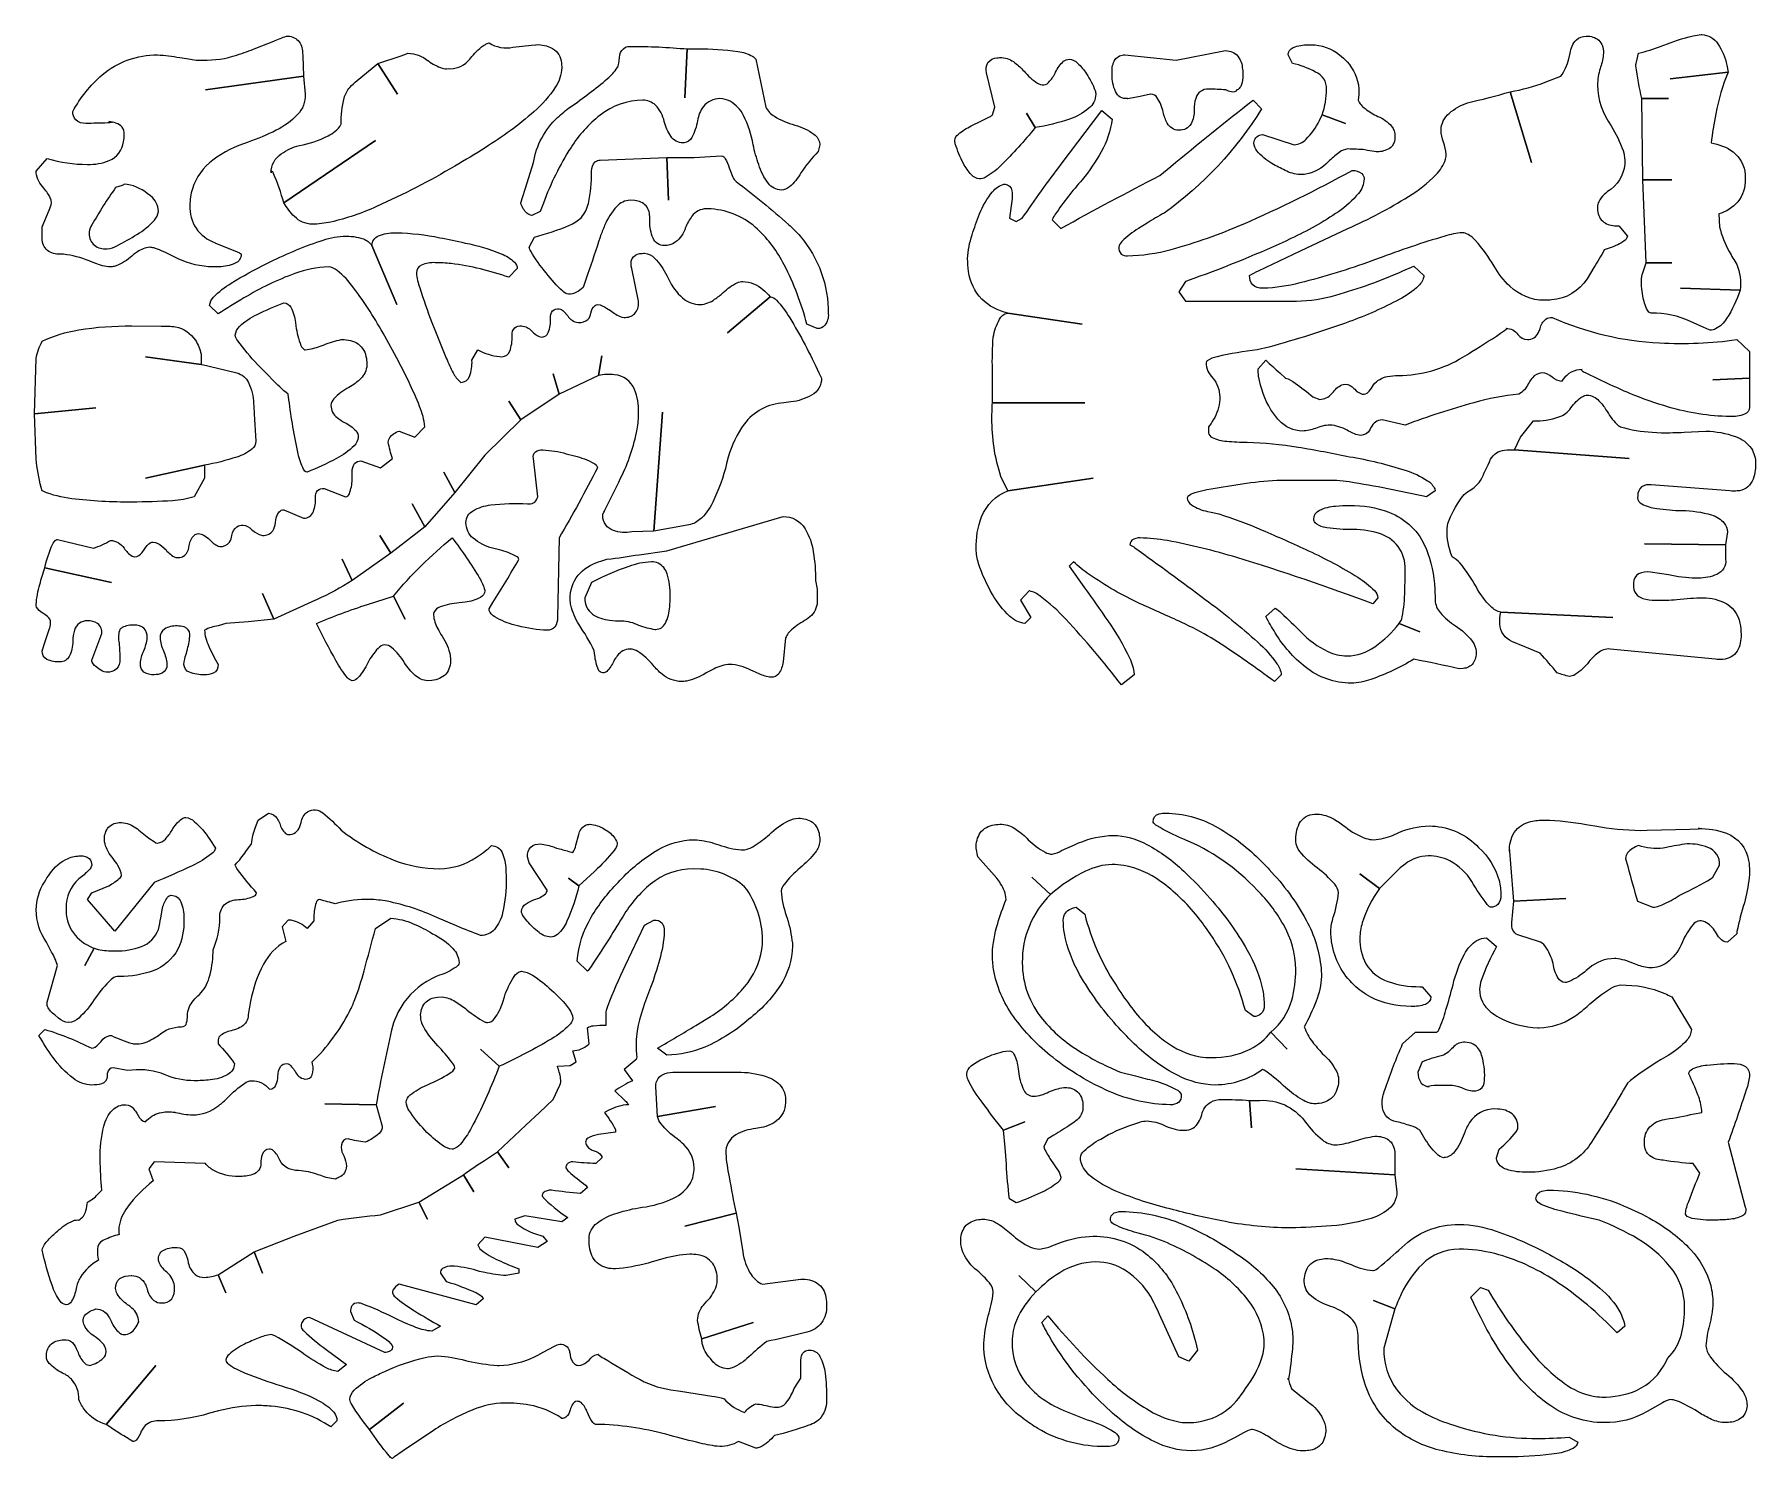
# Model space of a CAD drawing. Header units: metres. Extents: x 0 to 2.01, y 0 to 1.67.
import ezdxf

# ---------------------------------------------------------------- set-up
doc = ezdxf.new("R2010")
doc.units = ezdxf.units.M

msp = doc.modelspace()

# ---------------------------------------------------------------- linework, layer by layer
at = {"layer": 'Layer 1', "color": 0}
for points in [[(0.317, 1.596, -0.2008), (0.30788, 1.57227, -0.0902), (0.28278, 1.55383, -0.0371), (0.25, 1.54, 0.0855), (0.20888, 1.51909, 0.1565), (0.18481, 1.4855, 0.0745), (0.182, 1.466, 0.1512), (0.18921, 1.43918, 0.1512), (0.21135, 1.42227), (0.212, 1.422), (0.2345, 1.41288), (0.24013, 1.41033, -0.1573), (0.242, 1.409, -0.3002), (0.23493, 1.39833, -0.1029), (0.21599, 1.39419), (0.209, 1.394, -0.1068), (0.16824, 1.40353), (0.165, 1.405, 0.0511), (0.13973, 1.41624, 0.0634), (0.135, 1.417, 0.141), (0.12045, 1.41155, 0.0366), (0.112, 1.405, -0.0986), (0.09325, 1.39457, -0.0614), (0.089, 1.394, -0.0822), (0.07076, 1.39834), (0.064, 1.401, 0.072), (0.03398, 1.40885), (0.03, 1.409, -0.1738), (0.01514, 1.41331, -0.2156), (0.00897, 1.42719), (0.009, 1.432), (0.009, 1.441), (0.01713, 1.46025, 0.0561), (0.02, 1.469, 0.1398), (0.01538, 1.48032, 0.0282), (0.011, 1.486, -0.1506), (0.0021, 1.50411), (0.002, 1.506), (0.015, 1.521, 0.0758), (0.062, 1.514, 0.1043), (0.08761, 1.5184, 0.2667), (0.1043, 1.54039, 0.0432), (0.105, 1.549, 0.3504), (0.09545, 1.5623, 0.0658), (0.087, 1.564, -0.1262), (0.09095, 1.56322, -0.1001), (0.0858, 1.56249, -0.0132), (0.06, 1.562, -0.2059), (0.04843, 1.56594, -0.1982), (0.045, 1.576, -0.0901), (0.07925, 1.61858, -0.181), (0.144, 1.642, -0.0354), (0.17, 1.639), (0.17799, 1.63771), (0.18932, 1.63602, 0.0725), (0.197, 1.636, 0.0891), (0.23698, 1.64192, 0.0238), (0.259, 1.65), (0.28002, 1.6583, -0.0216), (0.295, 1.664, -0.2141), (0.30865, 1.65896, -0.1711), (0.31386, 1.64476), (0.314, 1.641), (0.315, 1.617), (0.2, 1.601), (0.315, 1.617), (0.317, 1.596)], [(0.617, 1.627, -0.1367), (0.60974, 1.60453, -0.0717), (0.58451, 1.57561, -0.0406), (0.52752, 1.53353, -0.011), (0.492, 1.512, -0.028), (0.40029, 1.46462, -0.0495), (0.3469, 1.44653, -0.0511), (0.325, 1.444, -0.1952), (0.30437, 1.45296, -0.0722), (0.292, 1.469), (0.399, 1.542), (0.292, 1.469, 0.0261), (0.27969, 1.50347, 0.1777), (0.27761, 1.50641, 0.311), (0.27701, 1.50456), (0.277, 1.504, -0.2494), (0.28886, 1.52645, -0.093), (0.31, 1.536, 0.0657), (0.34359, 1.54726, 0.1399), (0.35871, 1.56048), (0.359, 1.561, -0.0726), (0.3625, 1.59159, -0.1055), (0.369, 1.604, -0.0537), (0.37781, 1.61221), (0.402, 1.632), (0.425, 1.596), (0.402, 1.632), (0.42925, 1.641), (0.43547, 1.64325), (0.437, 1.644, -0.1633), (0.46067, 1.63524), (0.461, 1.635, 0.0782), (0.47717, 1.62649, 0.1019), (0.484, 1.626, 0.2271), (0.50714, 1.63467, 0.0344), (0.512, 1.64, -0.0985), (0.52772, 1.65439, -0.0714), (0.532, 1.656, 0.1863), (0.56, 1.651), (0.58175, 1.65325), (0.58644, 1.65381), (0.58723, 1.65395), (0.587, 1.654, -0.1371), (0.60635, 1.64959, -0.2349), (0.61662, 1.63275, -0.0351), (0.617, 1.627)], [(0.919, 1.537), (0.917, 1.529, 0.0427), (0.897, 1.504, -0.0827), (0.8834, 1.48765, -0.169), (0.874, 1.484, -0.2291), (0.85887, 1.49178, -0.0904), (0.8475, 1.51374, -0.0275), (0.841, 1.537, 0.076), (0.82984, 1.57105, 0.1501), (0.81404, 1.5878, 0.1081), (0.802, 1.591, 0.2191), (0.78279, 1.58169, 0.1248), (0.776, 1.565, -0.0812), (0.76916, 1.5455, -0.2429), (0.76015, 1.53906), (0.759, 1.539, -0.2539), (0.74467, 1.54694, -0.0849), (0.737, 1.564, 0.1469), (0.72664, 1.58332, 0.1917), (0.712, 1.589, 0.1666), (0.66191, 1.57149, 0.0851), (0.62795, 1.53392, 0.0545), (0.59554, 1.46854), (0.592, 1.459), (0.582, 1.454, -0.2105), (0.57208, 1.46216, -0.0543), (0.569, 1.469), (0.5765, 1.49241), (0.584, 1.516, -0.167), (0.61221, 1.5688, -0.0381), (0.627, 1.581, 0.0259), (0.67066, 1.61437, 0.076), (0.682, 1.627, 0.236), (0.6832, 1.6294, 0.0313), (0.685, 1.642, -0.2248), (0.69155, 1.65091, -0.1106), (0.697, 1.652, -0.0239), (0.764, 1.649), (0.761, 1.592), (0.764, 1.649), (0.776, 1.649, -0.0407), (0.8231, 1.64607, -0.0952), (0.84038, 1.64047, -0.1094), (0.844, 1.637), (0.856, 1.581, 0.1601), (0.86591, 1.5702, 0.0685), (0.89, 1.56, -0.0932), (0.91213, 1.54921, -0.2075), (0.91897, 1.53789), (0.919, 1.537)], [(1.864, 1.43, -0.2353), (1.86005, 1.42404, -0.0452), (1.855, 1.421, -0.0362), (1.837, 1.414, -0.0106), (1.82484, 1.39316), (1.817, 1.38, -0.2324), (1.77518, 1.35541, -0.0255), (1.767, 1.355, -0.1935), (1.72664, 1.37137, -0.0738), (1.708, 1.395, 0.0505), (1.68637, 1.42478, 0.1231), (1.67417, 1.4335, 0.074), (1.671, 1.434, 0.0558), (1.65038, 1.42997, 0.02), (1.5723, 1.40371), (1.565, 1.401, -0.0257), (1.48072, 1.37529, -0.0533), (1.43788, 1.369), (1.437, 1.369, -0.2075), (1.4256, 1.3729, -0.1964), (1.422, 1.384, -0.043), (1.43219, 1.38938), (1.48154, 1.4128), (1.537, 1.439, 0.0349), (1.60806, 1.47638, 0.062), (1.6399, 1.50165, 0.1207), (1.65121, 1.52013, 0.0648), (1.652, 1.526, 0.0717), (1.649, 1.54, -0.0817), (1.646, 1.554, -0.2187), (1.65547, 1.57368, -0.0931), (1.677, 1.586, 0.0177), (1.727, 1.599), (1.752, 1.516), (1.727, 1.599, 0.0519), (1.76796, 1.61011), (1.786, 1.617, 0.1022), (1.79539, 1.63737), (1.797, 1.644, -0.1714), (1.80432, 1.65967, -0.1916), (1.816, 1.664, -0.1948), (1.83059, 1.65915, -0.2036), (1.83599, 1.64481), (1.836, 1.644, -0.0774), (1.83256, 1.62769), (1.832, 1.626, 0.0598), (1.829, 1.607, 0.1506), (1.845, 1.559, -0.0543), (1.85907, 1.53006, -0.0753), (1.861, 1.519, -0.2405), (1.845, 1.485, 0.1373), (1.83059, 1.47032, 0.1112), (1.829, 1.464, 0.177), (1.83339, 1.44916, 0.1904), (1.84716, 1.44245, 0.0353), (1.854, 1.442), (1.864, 1.43)], [(1.592, 1.547, -0.1731), (1.58878, 1.53518, -0.1573), (1.582, 1.531, -0.152), (1.56815, 1.52891, -0.0444), (1.557, 1.531, 0.0203), (1.537, 1.532, 0.1408), (1.52641, 1.52761, 0.0459), (1.514, 1.517, -0.1611), (1.48758, 1.50252, -0.0396), (1.481, 1.502, -0.102), (1.46351, 1.5069, -0.0229), (1.448, 1.515, -0.0871), (1.43057, 1.52984, -0.1609), (1.427, 1.539, -0.3426), (1.43514, 1.54858), (1.437, 1.549), (1.474, 1.537, 0.1881), (1.48786, 1.54327, 0.0846), (1.5036, 1.56524), (1.507, 1.572), (1.534, 1.562), (1.507, 1.572, 0.0749), (1.512, 1.602, 0.3231), (1.499, 1.622, 0.0733), (1.472, 1.632), (1.467, 1.642, -0.309), (1.47308, 1.65069, -0.1021), (1.49083, 1.65396), (1.494, 1.654, -0.1738), (1.52705, 1.64196, -0.0314), (1.536, 1.634, -0.1645), (1.54983, 1.60253, -0.0645), (1.549, 1.589, 0.1441), (1.55717, 1.57925, 0.0399), (1.572, 1.57, -0.131), (1.58808, 1.55857, -0.1656), (1.592, 1.547)], [(2.002, 1.497, -0.1795), (1.99319, 1.47012, -0.141), (1.971, 1.456), (1.972, 1.441, 0.0771), (1.9832, 1.41198, 0.0176), (1.992, 1.397, -0.1228), (1.996, 1.367), (1.926, 1.369), (1.996, 1.367, -0.0639), (1.98018, 1.33369, -0.13), (1.9673, 1.32147, -0.1105), (1.961, 1.32, -0.0371), (1.95341, 1.32318), (1.938, 1.33, 0.1192), (1.892, 1.34, -0.2677), (1.88749, 1.3435, -0.0697), (1.882, 1.36, -0.0642), (1.88084, 1.38279, -0.0787), (1.882, 1.387), (1.886, 1.399), (1.916, 1.399), (1.886, 1.399), (1.882, 1.496), (1.916, 1.496), (1.882, 1.496), (1.881, 1.591), (1.912, 1.591), (1.881, 1.591, -0.0273), (1.87408, 1.62933), (1.874, 1.631), (1.87438, 1.6321), (1.8755, 1.63719), (1.877, 1.644, 0.0361), (1.90357, 1.65221), (1.914, 1.656, -0.0581), (1.95031, 1.66592), (1.951, 1.666, -0.2291), (1.96994, 1.65492, -0.1009), (1.98039, 1.62998), (1.982, 1.622), (1.914, 1.614), (1.982, 1.622, 0.0538), (1.96757, 1.57311, 0.0167), (1.962, 1.539, -0.1176), (1.98776, 1.52867, -0.2199), (2.00179, 1.50194), (2.002, 1.497)], [(1.242, 1.596, -0.2175), (1.23401, 1.57964, -0.0955), (1.21136, 1.56706, -0.0452), (1.171, 1.557), (1.161, 1.574), (1.171, 1.557, -0.0303), (1.13063, 1.51235, -0.0743), (1.11236, 1.49867, -0.1076), (1.106, 1.497, -0.2012), (1.09647, 1.5019, -0.0623), (1.087, 1.515, -0.0394), (1.07758, 1.53803, -0.0599), (1.077, 1.542, -0.212), (1.08116, 1.54933, -0.0584), (1.096, 1.559), (1.10811, 1.56498), (1.11769, 1.56976, 0.1271), (1.121, 1.572), (1.124, 1.581), (1.114, 1.621, -0.1969), (1.11577, 1.63302, -0.2107), (1.12633, 1.63861, -0.0376), (1.132, 1.639, -0.1583), (1.14736, 1.63288, -0.0502), (1.158, 1.623, 0.077), (1.17368, 1.60918, 0.1285), (1.181, 1.607, 0.2053), (1.18799, 1.61114, 0.0665), (1.195, 1.622, -0.1148), (1.20434, 1.63469, -0.1636), (1.211, 1.637, -0.1759), (1.22063, 1.63236, -0.0658), (1.231, 1.62, -0.0629), (1.24128, 1.60027, -0.0711), (1.242, 1.596)], [(1.414, 1.619, -0.1207), (1.41153, 1.60514, -0.1789), (1.407, 1.601, -0.3166), (1.40069, 1.59889, -0.0619), (1.394, 1.601, 0.0232), (1.374, 1.602, 0.3492), (1.35893, 1.59123, 0.0853), (1.357, 1.578, -0.1347), (1.3534, 1.56133, -0.2741), (1.3395, 1.554), (1.339, 1.554, -0.2813), (1.32567, 1.56215, -0.0819), (1.321, 1.575, 0.0923), (1.31387, 1.59202, 0.2689), (1.30651, 1.59607), (1.306, 1.596), (1.29397, 1.59357), (1.28159, 1.59112), (1.27907, 1.59075), (1.27873, 1.59079), (1.279, 1.591, -0.3325), (1.26505, 1.59907, -0.108), (1.26104, 1.61898), (1.261, 1.622, -0.1516), (1.26455, 1.63659, -0.2579), (1.276, 1.642), (1.336, 1.636), (1.392, 1.647, -0.1965), (1.40694, 1.64198, -0.1704), (1.41344, 1.62745, -0.036), (1.414, 1.619)], [(1.639, 1.132), (1.629, 1.125, 0.0155), (1.53851, 1.14253, 0.031), (1.524, 1.144), (1.454, 1.144, 0.0337), (1.41339, 1.13972), (1.396, 1.137, 0.0427), (1.35802, 1.12963, 0.1195), (1.34958, 1.12535, 0.1774), (1.349, 1.124, 0.2439), (1.35411, 1.11557, 0.0954), (1.37269, 1.10798), (1.377, 1.107), (1.386, 1.105, -0.0313), (1.43654, 1.08623, -0.0069), (1.491, 1.062, -0.0299), (1.54863, 1.03094, -0.0687), (1.56803, 1.01534, -0.1731), (1.572, 1.007), (1.566, 1, 0.0163), (1.40689, 1.054, 0.0292), (1.32577, 1.07385, 0.0404), (1.294, 1.077, 0.1842), (1.28416, 1.0742, 0.2174), (1.282, 1.069, -0.0675), (1.28771, 1.06543, -0.0063), (1.37, 1.005, -0.0278), (1.43131, 0.95526, -0.0585), (1.45388, 0.92986, -0.1239), (1.459, 0.917), (1.451, 0.909, 0.0152), (1.38448, 0.95544), (1.377, 0.96, 0.0322), (1.34261, 0.97802, 0.0057), (1.294, 1, -0.0414), (1.2342, 1.03419, -0.0338), (1.216, 1.049), (1.211, 1.044), (1.22895, 1.01861, -0.0049), (1.256, 0.98, -0.0417), (1.28143, 0.9366, -0.0897), (1.28698, 0.91776), (1.287, 0.917), (1.272, 0.905, 0.0246), (1.20689, 0.98186, 0.0462), (1.17688, 1.00901, 0.1121), (1.16451, 1.01495), (1.164, 1.015), (1.154, 1.004), (1.166, 0.984), (1.159, 0.977, -0.157), (1.1412, 0.98541, -0.0816), (1.121, 1.011, -0.0509), (1.10476, 1.04717, -0.0721), (1.102, 1.064, -0.098), (1.10842, 1.10167, -0.2106), (1.139, 1.132), (1.239, 1.147), (1.139, 1.132), (1.131, 1.149, -0.0828), (1.12049, 1.21735, -0.0152), (1.121, 1.235), (1.229, 1.235), (1.121, 1.235), (1.121, 1.274, -0.0238), (1.122, 1.312, -0.0791), (1.12923, 1.33275, -0.2278), (1.13861, 1.33995), (1.139, 1.34), (1.226, 1.327), (1.139, 1.34, -0.1367), (1.1086, 1.35636, -0.1594), (1.09316, 1.38863, -0.0402), (1.092, 1.404, -0.0719), (1.09724, 1.43141, -0.0182), (1.106, 1.456, -0.0753), (1.12118, 1.48195, -0.162), (1.13435, 1.49074), (1.136, 1.491, -0.3394), (1.14368, 1.48317, -0.0759), (1.144, 1.474), (1.141, 1.451), (1.149, 1.447), (1.156, 1.451, -0.0134), (1.20155, 1.51416), (1.249, 1.577), (1.261, 1.567, -0.098), (1.2482, 1.52864, -0.0475), (1.226, 1.496, 0.0297), (1.19455, 1.45564, 0.0653), (1.191, 1.449), (1.201, 1.439, -0.0074), (1.317, 1.501), (1.32974, 1.51151, -0.0086), (1.426, 1.589), (1.436, 1.579, -0.0985), (1.322, 1.457, 0.0248), (1.30199, 1.44522), (1.292, 1.439, 0.0556), (1.27257, 1.4238, 0.1786), (1.269, 1.417, 0.2219), (1.27171, 1.40906, 0.1809), (1.279, 1.407, 0.0611), (1.33013, 1.41453, 0.0376), (1.41435, 1.44416, 0.0237), (1.542, 1.507, -0.1482), (1.55333, 1.50313, -0.2259), (1.556, 1.497, -0.1614), (1.54937, 1.48006, -0.0766), (1.52597, 1.45864, -0.0413), (1.47039, 1.42718, -0.0238), (1.35658, 1.38047), (1.347, 1.377), (1.339, 1.365), (1.347, 1.354), (1.477, 1.354, 0.063), (1.5229, 1.36106, 0.037), (1.6012, 1.38935), (1.614, 1.395), (1.626, 1.384, -0.1744), (1.61973, 1.37204, -0.0732), (1.59716, 1.35594, -0.0331), (1.539, 1.33, -0.019), (1.4445, 1.30023), (1.431, 1.297, 0.0315), (1.38386, 1.28894, 0.0953), (1.3723, 1.28421, 0.2223), (1.371, 1.282, 0.1964), (1.379, 1.264, -0.1767), (1.38694, 1.24193), (1.387, 1.239, -0.1321), (1.37948, 1.21519, -0.0283), (1.374, 1.207), (1.374, 1.2, 0.2821), (1.37812, 1.1945, 0.0914), (1.39514, 1.19016, 0.0286), (1.419, 1.189, -0.0373), (1.47862, 1.18322, -0.0121), (1.539, 1.172, -0.0359), (1.60385, 1.15629, -0.0693), (1.63027, 1.14396, -0.1586), (1.63856, 1.13427), (1.639, 1.132)], [(0.929, 1.339, -0.1819), (0.92504, 1.32582, -0.2221), (0.916, 1.322), (0.904, 1.327, 0.0545), (0.87742, 1.39637, 0.085), (0.84628, 1.43809, 0.1758), (0.79193, 1.46182), (0.786, 1.462, 0.2379), (0.76946, 1.45339, 0.0745), (0.762, 1.44, -0.1611), (0.74986, 1.42284, -0.1513), (0.737, 1.419, -0.3103), (0.72395, 1.42757, -0.1038), (0.72005, 1.4475), (0.72, 1.451, 0.1772), (0.71577, 1.4654, 0.1945), (0.70253, 1.47168), (0.697, 1.472, 0.2007), (0.68151, 1.4648, 0.0928), (0.66723, 1.44241, 0.0214), (0.662, 1.429, -0.0072), (0.64723, 1.38498), (0.642, 1.37, -0.198), (0.625, 1.362, -0.1519), (0.61822, 1.36561, -0.0532), (0.599, 1.387, -0.045), (0.58071, 1.41235, -0.1034), (0.579, 1.417), (0.585, 1.429, 0.038), (0.62595, 1.44274, 0.1001), (0.64, 1.452, 0.1294), (0.64823, 1.46834, 0.0624), (0.652, 1.50536), (0.652, 1.506, -0.2287), (0.65632, 1.5171, -0.1721), (0.662, 1.519), (0.74, 1.522), (0.742, 1.472), (0.74, 1.522), (0.772, 1.522), (0.79056, 1.52324), (0.804, 1.524, -0.2463), (0.80834, 1.52062, -0.0604), (0.813, 1.51), (0.81381, 1.50783), (0.81735, 1.499, 0.1282), (0.821, 1.494, -0.0189), (0.88257, 1.44361, -0.0318), (0.896, 1.43, -0.1814), (0.929, 1.339)], [(0.145, 1.459, 0.2308), (0.13599, 1.477), (0.132, 1.48, 0.1434), (0.105, 1.491, -0.2453), (0.10272, 1.48941), (0.095, 1.487, 0.0236), (0.06723, 1.4431, 0.0914), (0.064, 1.435, 0.1958), (0.06881, 1.42057, 0.1942), (0.08287, 1.41506), (0.085, 1.415, 0.1038), (0.09714, 1.41895, 0.0218), (0.12, 1.432, 0.0738), (0.14036, 1.44872, 0.1711), (0.145, 1.459)], [(0.921, 1.264, -0.2784), (0.90944, 1.24397, -0.0972), (0.88532, 1.23609), (0.877, 1.235, 0.225), (0.83055, 1.21014, 0.0948), (0.81196, 1.17136), (0.81, 1.164, -0.0548), (0.79374, 1.11867, -0.1039), (0.77803, 1.09802, -0.1446), (0.764, 1.092), (0.725, 1.085), (0.735, 1.224), (0.725, 1.085), (0.699, 1.084, -0.1253), (0.67751, 1.08549, -0.314), (0.66506, 1.10307), (0.665, 1.105, 0.0765), (0.66762, 1.10956, 0.0052), (0.686, 1.147, 0.0707), (0.70527, 1.20409, 0.0411), (0.707, 1.224, 0.1044), (0.70237, 1.25063, 0.2805), (0.67865, 1.26794, 0.0776), (0.66, 1.267), (0.664, 1.29), (0.66, 1.267), (0.614, 1.245), (0.607, 1.269), (0.614, 1.245), (0.569, 1.215), (0.555, 1.237), (0.569, 1.215), (0.527, 1.174), (0.492, 1.13), (0.479, 1.154), (0.492, 1.13), (0.457, 1.09), (0.442, 1.117), (0.457, 1.09), (0.44638, 1.08162), (0.417, 1.059), (0.404, 1.08), (0.417, 1.059), (0.372, 1.027), (0.36, 1.052), (0.372, 1.027, -0.024), (0.33015, 1.00458), (0.329, 1.004), (0.28, 0.982), (0.267, 1.012), (0.28, 0.982), (0.25, 0.979), (0.224, 0.977), (0.215, 0.974, 0.103), (0.199, 0.969, 0.0947), (0.20375, 0.95098, 0.0308), (0.215, 0.929, -0.3176), (0.20909, 0.91878, -0.1085), (0.199, 0.917, -0.1043), (0.18143, 0.91979, -0.3173), (0.175, 0.929, -0.0567), (0.17743, 0.94099), (0.179, 0.947, 0.0574), (0.182, 0.964, 0.3451), (0.17511, 0.97282, 0.0834), (0.167, 0.974, 0.1506), (0.15216, 0.9704, 0.2584), (0.147, 0.96, 0.095), (0.151, 0.945, -0.0806), (0.155, 0.92912), (0.155, 0.929, -0.3073), (0.14932, 0.91878, -0.1149), (0.14, 0.917, -0.1578), (0.12822, 0.91986, -0.2468), (0.124, 0.92975), (0.124, 0.93, -0.095), (0.128, 0.945, 0.0726), (0.132, 0.96, 0.2075), (0.1281, 0.9714, 0.1964), (0.117, 0.975, 0.1325), (0.10268, 0.97206, 0.0639), (0.1, 0.97, 0.1411), (0.09874, 0.95572), (0.099, 0.954, -0.0221), (0.1, 0.935, -0.2084), (0.09616, 0.92378, -0.1904), (0.08467, 0.92001), (0.084, 0.92, -0.153), (0.07583, 0.92366), (0.074, 0.925, -0.1035), (0.06755, 0.93153, -0.1143), (0.067, 0.934), (0.079, 0.965, 0.2457), (0.07396, 0.97679, 0.162), (0.062, 0.98, 0.3492), (0.04693, 0.96923, 0.0853), (0.045, 0.956, -0.1133), (0.04076, 0.93843, -0.2861), (0.03, 0.932, -0.1226), (0.01471, 0.93486, -0.2954), (0.009, 0.945), (0.01264, 0.95584), (0.01729, 0.9699, 0.0566), (0.019, 0.977), (0.019, 0.98, 0.1436), (0.01362, 0.98613), (0.012, 0.98741), (0.01, 0.989, -0.1593), (0.00254, 0.99619, -0.0965), (0.002, 0.999, -0.053), (0.00634, 1.02257, -0.0132), (0.012, 1.042), (0.09, 1.025), (0.012, 1.042, -0.0484), (0.02115, 1.06937, -0.1628), (0.02563, 1.07489, -0.1596), (0.027, 1.075), (0.069, 1.065, 0.0571), (0.089, 1.074, -0.2543), (0.105, 1.065, 0.114), (0.11421, 1.05574, 0.1164), (0.117, 1.055, 0.2442), (0.12599, 1.05988), (0.129, 1.064, -0.1593), (0.13619, 1.07146, -0.0965), (0.139, 1.072, -0.1628), (0.14902, 1.06748), (0.154, 1.063, 0.1404), (0.16535, 1.05425), (0.167, 1.054, 0.2575), (0.17808, 1.05894, 0.1285), (0.181, 1.068, -0.1539), (0.18687, 1.07996, -0.186), (0.192, 1.082, -0.1711), (0.20362, 1.0763), (0.205, 1.075, 0.1029), (0.21511, 1.06734), (0.217, 1.067, 0.254), (0.22826, 1.07196, 0.1278), (0.231, 1.08, -0.1888), (0.23703, 1.09011, -0.1503), (0.244, 1.092, -0.1789), (0.25413, 1.08684), (0.255, 1.086, 0.1239), (0.26589, 1.08009), (0.267, 1.08, 0.2577), (0.27888, 1.08539, 0.1282), (0.282, 1.095, -0.1556), (0.28638, 1.10735, -0.2186), (0.292, 1.11), (0.315, 1.1, 0.3235), (0.32638, 1.10797, 0.1012), (0.329, 1.124, -0.1896), (0.33139, 1.13252, -0.2115), (0.339, 1.135), (0.364, 1.125, 0.294), (0.36851, 1.12871, 0.0922), (0.37176, 1.14531), (0.372, 1.154, -0.1661), (0.37447, 1.164, -0.2389), (0.382, 1.167), (0.405, 1.159), (0.419, 1.17, -0.0292), (0.414, 1.189, -0.2571), (0.4201, 1.19873, -0.0669), (0.427, 1.202), (0.445, 1.195), (0.457, 1.207, 0.071), (0.45076, 1.23078, 0.0298), (0.42357, 1.28807), (0.41, 1.313, 0.0325), (0.37354, 1.3696, 0.0683), (0.35431, 1.38978, 0.154), (0.344, 1.394, 0.0822), (0.30476, 1.38633, 0.0481), (0.2452, 1.35775, 0.0127), (0.215, 1.339), (0.205, 1.349, -0.1767), (0.20962, 1.3586, -0.0679), (0.23031, 1.375, -0.0253), (0.272, 1.398, -0.0347), (0.33452, 1.42435, -0.0671), (0.36112, 1.42999), (0.362, 1.43, -0.0897), (0.38493, 1.42682, -0.1658), (0.395, 1.419), (0.424, 1.35), (0.395, 1.419, -0.3091), (0.40266, 1.4304, -0.1059), (0.42201, 1.43398), (0.424, 1.434, -0.0447), (0.47428, 1.42823, -0.0099), (0.504, 1.422, -0.0469), (0.54624, 1.40944, -0.1028), (0.56171, 1.39955, -0.1884), (0.565, 1.392), (0.555, 1.382, 0.0521), (0.48777, 1.39791, 0.0274), (0.469, 1.399, 0.1124), (0.45285, 1.39625, 0.3084), (0.447, 1.387, 0.0613), (0.45086, 1.36947, 0.0151), (0.465, 1.329), (0.46849, 1.3204), (0.48199, 1.28746, 0.025), (0.49, 1.27, 0.0747), (0.49807, 1.25944), (0.499, 1.259, 0.3201), (0.50905, 1.26599, 0.1014), (0.512, 1.28437), (0.512, 1.285), (0.519, 1.297, 0.1001), (0.54431, 1.28909), (0.547, 1.289, 0.3203), (0.55616, 1.29547, 0.1007), (0.559, 1.31318), (0.559, 1.314, -0.2252), (0.56212, 1.32272, -0.179), (0.57, 1.325, -0.1992), (0.58174, 1.31926), (0.582, 1.319, 0.1152), (0.59082, 1.31249, 0.0801), (0.594, 1.312, 0.3038), (0.60119, 1.31725, 0.1096), (0.604, 1.334, -0.1896), (0.60639, 1.34252, -0.2115), (0.614, 1.345, -0.1788), (0.61953, 1.34183), (0.624, 1.337, 0.2389), (0.63621, 1.32903), (0.637, 1.329, 0.1999), (0.6477, 1.33242, 0.1709), (0.651, 1.34, -0.1593), (0.65603, 1.34896, -0.1622), (0.659, 1.35, -0.1259), (0.66959, 1.34593), (0.674, 1.343, 0.0796), (0.6873, 1.3354), (0.69, 1.335, 0.2086), (0.70243, 1.33937, 0.1849), (0.70697, 1.35235), (0.707, 1.354), (0.699, 1.392, -0.1796), (0.69937, 1.40378, -0.2434), (0.70846, 1.40955, -0.0443), (0.714, 1.41, -0.1939), (0.72573, 1.40441, -0.0791), (0.74005, 1.3838), (0.742, 1.38, 0.103), (0.75841, 1.35768, 0.1805), (0.779, 1.35, 0.1453), (0.79599, 1.35614, 0.0376), (0.806, 1.364, -0.0826), (0.8225, 1.37559, -0.0979), (0.829, 1.377, -0.1777), (0.85253, 1.36755, -0.0458), (0.861, 1.359), (0.811, 1.317), (0.861, 1.359, -0.1783), (0.86825, 1.35512, -0.062), (0.88383, 1.33461, -0.026), (0.91799, 1.27028), (0.921, 1.264)], [(0.389, 1.279, -0.1937), (0.38193, 1.26353, -0.0739), (0.368, 1.253, 0.0836), (0.3505, 1.23985, 0.1762), (0.347, 1.232, 0.2334), (0.3542, 1.21787, 0.0519), (0.363, 1.212, -0.0966), (0.37633, 1.20211, -0.174), (0.379, 1.195, -0.1855), (0.37405, 1.18481, -0.0777), (0.35339, 1.16988, -0.0308), (0.319, 1.154, -0.2539), (0.31501, 1.15724, -0.0692), (0.30869, 1.17533, -0.0246), (0.29784, 1.23868), (0.297, 1.245, -0.0361), (0.27796, 1.26283), (0.27438, 1.26647), (0.261, 1.28, -0.0288), (0.23797, 1.30761, -0.1256), (0.235, 1.314, -0.1908), (0.24009, 1.32437, -0.0807), (0.26058, 1.3385, -0.031), (0.292, 1.352, -0.2679), (0.29998, 1.34679, -0.1009), (0.30551, 1.32882), (0.306, 1.325, 0.0655), (0.31186, 1.3022, 0.1937), (0.31615, 1.29713), (0.317, 1.297, 0.0613), (0.33448, 1.30141), (0.339, 1.303, -0.0485), (0.35898, 1.30894), (0.36, 1.309, -0.1585), (0.37883, 1.3039, -0.2045), (0.3884, 1.28688, -0.0404), (0.389, 1.279)], [(2.007, 1.295), (2.007, 1.264), (1.964, 1.262), (2.007, 1.264), (2.007, 1.23, -0.3191), (2.00101, 1.22164, -0.1027), (1.984, 1.219, -0.0695), (1.91226, 1.23015, -0.0274), (1.867, 1.246, -0.015), (1.81497, 1.27003, -0.1098), (1.80994, 1.2735), (1.81012, 1.27387), (1.811, 1.274, 0.2448), (1.78863, 1.26228), (1.787, 1.26, -0.1449), (1.77635, 1.26474), (1.776, 1.265, 0.1751), (1.764, 1.27, 0.222), (1.75284, 1.26419, 0.043), (1.749, 1.259, -0.1273), (1.73904, 1.2462), (1.737, 1.245, 0.0463), (1.68444, 1.23512, 0.0223), (1.604, 1.209), (1.577, 1.215, 0.2899), (1.564, 1.206, -0.2057), (1.55543, 1.19752, -0.0778), (1.552, 1.197, -0.104), (1.53782, 1.20199), (1.536, 1.203, 0.1089), (1.516, 1.209, 0.1071), (1.499, 1.205, -0.0604), (1.484, 1.202, -0.2079), (1.45644, 1.21442, -0.0605), (1.447, 1.227, -0.102), (1.43256, 1.26619, -0.0313), (1.432, 1.275), (1.441, 1.285, 0.0121), (1.45728, 1.27002), (1.464, 1.264, -0.1009), (1.47534, 1.25814, -0.0161), (1.496, 1.242), (1.504, 1.239, 0.2134), (1.51792, 1.24568), (1.52, 1.248, -0.1488), (1.53157, 1.25666), (1.534, 1.257, -0.1789), (1.54413, 1.25184), (1.545, 1.251, 0.1461), (1.55373, 1.24523), (1.556, 1.245, 0.2003), (1.56203, 1.24884, 0.0507), (1.567, 1.256, -0.1923), (1.5833, 1.26579, -0.0535), (1.596, 1.267, 0.1352), (1.67162, 1.28844, 0.0165), (1.682, 1.295, 0.0166), (1.72019, 1.31959), (1.72221, 1.3214), (1.72239, 1.32185), (1.722, 1.322, -0.2573), (1.736, 1.315, 0.2397), (1.747, 1.309, 0.3012), (1.75999, 1.31725, 0.0425), (1.762, 1.322, -0.1994), (1.76856, 1.33297, -0.1474), (1.776, 1.335, 0.0927), (1.90179, 1.30513, 0.0476), (1.992, 1.309), (2.007, 1.295)], [(0.259, 1.19, -0.2483), (0.25454, 1.18088, -0.0906), (0.2367, 1.17163, -0.0359), (0.199, 1.162), (0.13, 1.147), (0.199, 1.162), (0.199, 1.147), (0.187, 1.125, -0.0602), (0.16161, 1.12058, -0.0207), (0.114, 1.119, -0.0344), (0.04371, 1.12289, -0.0679), (0.01005, 1.13151), (0.009, 1.132, -0.0456), (0.00246, 1.16541), (0.002, 1.169), (0, 1.222), (0.072, 1.229), (0, 1.222), (0.002, 1.287, -0.0776), (0.009, 1.307, -0.0763), (0.05189, 1.32039, -0.0426), (0.114, 1.325), (0.1485, 1.32488, -0.0339), (0.165, 1.324, -0.1949), (0.18841, 1.30833, -0.0919), (0.195, 1.292), (0.195, 1.28), (0.13, 1.289), (0.195, 1.28), (0.19799, 1.27934, -0.0106), (0.237, 1.27, -0.2262), (0.25049, 1.25868, -0.0987), (0.25652, 1.23425, -0.0207), (0.257, 1.222), (0.259, 1.19)], [(2.014, 1.164, -0.1167), (2.01008, 1.14337, -0.2712), (1.99263, 1.13195, -0.0512), (1.984, 1.132), (1.892, 1.139, 0.1885), (1.88068, 1.13669, 0.218), (1.8761, 1.12654), (1.876, 1.124, 0.2718), (1.88082, 1.11685, 0.0931), (1.89851, 1.11141, 0.0322), (1.928, 1.109, -0.0733), (1.9623, 1.10391, -0.1434), (1.97743, 1.09437, -0.1721), (1.981, 1.084), (1.979, 1.069), (1.884, 1.07), (1.979, 1.069), (1.979, 1.052, -0.3355), (1.96871, 1.03431, -0.105), (1.94703, 1.03004), (1.944, 1.03, -0.0557), (1.912, 1.034), (1.891, 1.037, 0.1435), (1.87718, 1.03494, 0.264), (1.87109, 1.02429), (1.871, 1.022, 0.3461), (1.88215, 1.0062, 0.0878), (1.897, 1.004, 0.0226), (1.922, 1.005), (1.93402, 1.00599, -0.0178), (1.949, 1.007, -0.1106), (1.9767, 1.00182, -0.243), (1.99563, 0.97742, -0.0554), (1.997, 0.964, -0.1387), (1.99256, 0.9447, -0.2425), (1.97582, 0.93496, -0.0516), (1.967, 0.935), (1.844, 0.947, 0.1997), (1.8293, 0.94225, 0.0602), (1.819, 0.932, -0.0906), (1.80281, 0.91706, -0.1252), (1.796, 0.915, -0.0279), (1.782, 0.919, 0.0125), (1.762, 0.942), (1.74401, 0.94959), (1.729, 0.956, -0.2968), (1.71477, 0.97615, -0.0793), (1.716, 0.99), (1.847, 0.984), (1.716, 0.99, -0.1548), (1.70427, 0.99664, -0.0703), (1.687, 1.02, 0.0523), (1.6679, 1.0478, 0.0883), (1.659, 1.055, -0.1073), (1.6532, 1.08799), (1.654, 1.094, -0.0678), (1.66987, 1.12384, -0.071), (1.677, 1.131, 0.0809), (1.6905, 1.14167), (1.692, 1.144, 0.0117), (1.704, 1.169, -0.2476), (1.72025, 1.17969, -0.0562), (1.732, 1.18), (1.866, 1.17), (1.732, 1.18), (1.739, 1.195), (1.754, 1.214, 0.0925), (1.7839, 1.21858, 0.1484), (1.798, 1.229, -0.1152), (1.81175, 1.24252, -0.1192), (1.817, 1.244, -0.2013), (1.83078, 1.2375, -0.0573), (1.839, 1.227, 0.0559), (1.85152, 1.21005, 0.0931), (1.856, 1.207, 0.0573), (1.89288, 1.20067), (1.904, 1.2, 0.0109), (1.93038, 1.20063), (1.956, 1.202, -0.0804), (1.99049, 1.19557, -0.1568), (2.00916, 1.1815, -0.1478), (2.014, 1.164)], [(0.659, 1.159, -0.0111), (0.614, 1.077), (0.612, 0.984, -0.1755), (0.60883, 0.97255, -0.2295), (0.6, 0.969, -0.0576), (0.56577, 0.97408), (0.562, 0.975, -0.0675), (0.53887, 0.98453, -0.1839), (0.53224, 0.99216), (0.532, 0.994), (0.53656, 1.00137, 0.0083), (0.567, 1.052, 0.2276), (0.56408, 1.05531, 0.0668), (0.54425, 1.06288), (0.536, 1.065, -0.1113), (0.51344, 1.07659, -0.2189), (0.505, 1.095, -0.2733), (0.51322, 1.10885, -0.1007), (0.53394, 1.11553, -0.0472), (0.577, 1.117, 0.385), (0.5884, 1.12342), (0.589, 1.125), (0.584, 1.17, -0.2805), (0.58633, 1.17779, -0.166), (0.595, 1.18, -0.0556), (0.62241, 1.17553), (0.632, 1.173, -0.066), (0.65441, 1.16438, -0.1944), (0.65895, 1.15952), (0.659, 1.159)], [(1.687, 0.944, -0.1564), (1.68361, 0.93036, -0.2163), (1.67188, 0.92428), (1.667, 0.924, 0.0086), (1.614, 0.935, -0.05), (1.56396, 0.91148, -0.0764), (1.541, 0.907, -0.1688), (1.48709, 0.92605, -0.0874), (1.452, 0.96585, -0.0222), (1.441, 0.985), (1.452, 0.995, -0.0616), (1.45917, 0.98912, -0.0102), (1.482, 0.967, 0.0911), (1.51343, 0.94411, 0.106), (1.536, 0.939, 0.1504), (1.56838, 0.9497, 0.0758), (1.597, 0.977), (1.621, 0.967), (1.597, 0.977, 0.1482), (1.60051, 0.9845, 0.0462), (1.60363, 1.01568, 0.0086), (1.604, 1.04, 0.165), (1.59598, 1.06697, 0.1565), (1.57279, 1.08246, 0.0781), (1.539, 1.087, -0.0592), (1.50859, 1.0897, -0.149), (1.49858, 1.0948, -0.1824), (1.497, 1.099, -0.2902), (1.50373, 1.10939, -0.0992), (1.52262, 1.11427, -0.0252), (1.539, 1.115, -0.0946), (1.58493, 1.10728, -0.2065), (1.62841, 1.06464, -0.0876), (1.63862, 1.01731), (1.639, 1.004, 0.1706), (1.64495, 0.98981, 0.072), (1.663, 0.974, -0.0856), (1.68245, 0.95633, -0.156), (1.687, 0.944)], [(0.916, 1.002, -0.2209), (0.90731, 0.98472, -0.0561), (0.899, 0.979, 0.0768), (0.88211, 0.96541, 0.089), (0.879, 0.96), (0.876, 0.932, -0.1227), (0.87101, 0.91819, -0.2434), (0.862, 0.914, -0.0784), (0.84813, 0.91794), (0.841, 0.921, 0.0947), (0.81661, 0.9289), (0.814, 0.929, 0.1082), (0.79524, 0.92374), (0.786, 0.919, -0.0887), (0.76287, 0.90952, -0.0427), (0.757, 0.909, -0.1725), (0.73438, 0.91778, -0.0498), (0.724, 0.928, 0.0856), (0.70607, 0.94422, 0.1285), (0.697, 0.947, 0.2387), (0.68205, 0.93911, 0.0432), (0.678, 0.933, -0.0981), (0.66972, 0.92093, -0.1783), (0.665, 0.919, -0.2828), (0.66019, 0.92271, -0.0814), (0.65572, 0.9395), (0.655, 0.945, 0.0362), (0.637, 0.976, -0.0728), (0.62771, 0.99827, -0.0506), (0.627, 1.005, -0.1786), (0.63629, 1.0333, -0.1351), (0.66021, 1.04903, -0.026), (0.67, 1.052, 0.0063), (0.70776, 1.05736), (0.74, 1.062), (0.876, 1.102, -0.2688), (0.90175, 1.08777, -0.1005), (0.91144, 1.06058, -0.0435), (0.914, 1.027), (0.916, 1.017), (0.916, 1.002)], [(0.527, 1.015, -0.2672), (0.522, 1.0075, -0.0976), (0.50408, 1.0019), (0.497, 1.001, 0.0727), (0.4748, 0.99638, 0.2104), (0.46746, 0.9898, 0.0858), (0.467, 0.987, 0.1158), (0.47194, 0.97076, 0.0234), (0.477, 0.962, -0.1016), (0.48666, 0.93928), (0.487, 0.935, -0.1843), (0.4815, 0.9178, -0.1908), (0.46522, 0.91028), (0.46, 0.91, -0.1704), (0.44573, 0.91615, -0.0779), (0.433, 0.931, 0.0858), (0.41793, 0.94876, 0.1586), (0.41, 0.952, 0.1849), (0.40218, 0.9478, 0.0693), (0.39, 0.931, -0.0778), (0.37855, 0.91343, -0.1936), (0.372, 0.91, -0.1912), (0.36634, 0.91346, -0.0549), (0.35275, 0.93358, -0.0131), (0.33, 0.977, -0.0235), (0.38963, 0.99904), (0.42, 1.009), (0.434, 0.982), (0.42, 1.009, -0.049), (0.489, 1.077, -0.0269), (0.52093, 1.02987, -0.0803), (0.52692, 1.01605), (0.527, 1.015)], [(0.744, 1.009, 0.0887), (0.74029, 1.03507, 0.1994), (0.73003, 1.04734, 0.1102), (0.722, 1.049, 0.0756), (0.69552, 1.04359, 0.0354), (0.652, 1.025), (0.644, 1.007, 0.2529), (0.6531, 0.98779, 0.1245), (0.67313, 0.98083, 0.0328), (0.687, 0.98, -0.1092), (0.707, 0.975, 0.056), (0.72629, 0.97002), (0.727, 0.97, 0.2837), (0.73829, 0.97714, 0.1052), (0.74345, 0.99651, 0.024), (0.744, 1.009)], [(0.552, 0.679, -0.0622), (0.54791, 0.63852, -0.1223), (0.53839, 0.61907, -0.2178), (0.522, 0.612, -0.0174), (0.49405, 0.62327), (0.471, 0.633, 0.0569), (0.41288, 0.65192, 0.0447), (0.392, 0.654, 0.0677), (0.35481, 0.64987), (0.352, 0.649, -0.0171), (0.334, 0.654, 0.314), (0.32957, 0.65027, 0.087), (0.32707, 0.63406), (0.327, 0.629), (0.319, 0.62, 0.1325), (0.30173, 0.62953, 0.0492), (0.297, 0.63), (0.29, 0.622), (0.294, 0.605, 0.1428), (0.26798, 0.57818, 0.0781), (0.25297, 0.5349, 0.0168), (0.25, 0.517, -0.26), (0.24052, 0.50425, -0.0559), (0.232, 0.501, 0.0893), (0.21799, 0.4953, 0.2448), (0.215, 0.49), (0.215, 0.485, -0.0365), (0.2335, 0.46307), (0.234, 0.462, -0.2749), (0.22622, 0.44924, -0.1044), (0.20577, 0.44307, -0.0319), (0.187, 0.442, -0.1016), (0.153, 0.449, 0.1195), (0.11426, 0.45448), (0.109, 0.454), (0.092, 0.457, 0.3755), (0.08549, 0.45137, 0.0629), (0.085, 0.447, -0.3527), (0.07861, 0.43854, -0.084), (0.067, 0.437, -0.1574), (0.04545, 0.44482, -0.0775), (0.02157, 0.46969, -0.0262), (0.005, 0.495), (0.012, 0.502, -0.0448), (0.067, 0.48, 0.1806), (0.07462, 0.48426), (0.078, 0.488, -0.1935), (0.08829, 0.49488), (0.09, 0.495, 0.0518), (0.11463, 0.48562, 0.0511), (0.12, 0.485, 0.1306), (0.13847, 0.49093), (0.145, 0.495, -0.1891), (0.172, 0.505, 0.3802), (0.17813, 0.51003, 0.0696), (0.179, 0.518, -0.1781), (0.18622, 0.53597, -0.0389), (0.193, 0.543, 0.1351), (0.20447, 0.56258, 0.0654), (0.209, 0.592), (0.209, 0.595, 0.0985), (0.217, 0.633, -0.1997), (0.222, 0.64763, -0.1732), (0.2364, 0.65376), (0.239, 0.654, 0.0893), (0.25616, 0.65749, 0.2713), (0.25999, 0.66179), (0.26, 0.662, -0.03), (0.23774, 0.68895, -0.1245), (0.235, 0.695), (0.23532, 0.69505, 0.041), (0.24752, 0.71002), (0.254, 0.719, -0.0783), (0.25876, 0.73873), (0.262, 0.747), (0.274, 0.755, -0.2532), (0.28415, 0.74863, -0.0588), (0.287, 0.743, 0.1338), (0.29369, 0.73141, 0.1723), (0.297, 0.73, 0.3332), (0.31065, 0.73959), (0.312, 0.744, -0.2121), (0.3197, 0.7566, -0.1415), (0.329, 0.759, -0.1405), (0.33731, 0.75523, -0.0463), (0.359, 0.735, 0.0716), (0.42054, 0.70014, 0.0901), (0.474, 0.69, 0.1448), (0.51728, 0.70342, 0.0423), (0.535, 0.717, -0.304), (0.54722, 0.70902, -0.0985), (0.55167, 0.68917), (0.552, 0.679)], [(0.212, 0.714, -0.174), (0.2073, 0.70735, -0.0576), (0.18452, 0.69356, -0.0187), (0.14, 0.674), (0.094, 0.617), (0.062, 0.654), (0.067, 0.662), (0.087, 0.67, 0.0634), (0.10089, 0.67993, 0.1696), (0.102, 0.682, 0.1237), (0.09755, 0.69396, 0.0309), (0.092, 0.702, -0.1046), (0.08259, 0.71926, -0.0591), (0.082, 0.724, -0.1948), (0.08685, 0.73859, -0.2036), (0.10119, 0.74399), (0.102, 0.744, -0.1491), (0.1185, 0.7379, -0.0328), (0.126, 0.732, 0.049), (0.14226, 0.7205), (0.144, 0.72, 0.1922), (0.15324, 0.72478, 0.0637), (0.161, 0.735, -0.1107), (0.17264, 0.74848, -0.1387), (0.177, 0.75, -0.1649), (0.18707, 0.7454, -0.0689), (0.20538, 0.7241), (0.212, 0.714)], [(0.919, 0.722, -0.154), (0.91396, 0.70951, -0.0564), (0.896, 0.691, 0.0606), (0.87704, 0.67136, 0.1411), (0.874, 0.664, 0.076), (0.87986, 0.63531), (0.881, 0.632, -0.0452), (0.8869, 0.60282), (0.887, 0.6, -0.1452), (0.87229, 0.55268, -0.0828), (0.836, 0.514, -0.078), (0.78444, 0.48131, -0.0989), (0.74, 0.472), (0.729, 0.48, 0.0063), (0.77385, 0.50665), (0.791, 0.517, 0.0776), (0.83134, 0.55225, 0.1357), (0.85117, 0.59549, 0.0363), (0.852, 0.607, 0.163), (0.831, 0.669, 0.1659), (0.77995, 0.68966), (0.771, 0.69, 0.1736), (0.72102, 0.67193, 0.0844), (0.68887, 0.63466), (0.686, 0.63, -0.0113), (0.64893, 0.57224, -0.0918), (0.647, 0.57), (0.635, 0.582, -0.1142), (0.65156, 0.6332, -0.0621), (0.683, 0.674, -0.0671), (0.72496, 0.70944, -0.1182), (0.76607, 0.72376), (0.772, 0.724, -0.0673), (0.7954, 0.71967), (0.801, 0.718, 0.0662), (0.82719, 0.71204), (0.829, 0.712, 0.1298), (0.84218, 0.71668, 0.0419), (0.86, 0.73, -0.0791), (0.88254, 0.74622, -0.1063), (0.894, 0.749, -0.1653), (0.9105, 0.74441, -0.1991), (0.91847, 0.72941, -0.0386), (0.919, 0.722)], [(1.526, 0.444, -0.1597), (1.52078, 0.4249, -0.2092), (1.5034, 0.41542, -0.0348), (1.497, 0.415, -0.1202), (1.48372, 0.41966, -0.047), (1.464, 0.434, 0.0415), (1.44105, 0.45305, 0.0726), (1.437, 0.455, -0.156), (1.382, 0.437, -0.1157), (1.33765, 0.44834, -0.0716), (1.29013, 0.48231, -0.0238), (1.266, 0.507, -0.053), (1.22308, 0.56646, -0.0839), (1.20537, 0.61408, -0.0418), (1.204, 0.63, -0.33), (1.21311, 0.64324, -0.0513), (1.219, 0.645), (1.229, 0.637, 0.0819), (1.26492, 0.55484, 0.019), (1.282, 0.53, 0.0723), (1.32225, 0.48884, 0.1181), (1.36423, 0.47006, 0.0414), (1.377, 0.469, 0.1197), (1.4225, 0.47896, 0.1067), (1.447, 0.499), (1.466, 0.479), (1.447, 0.499, 0.1567), (1.47125, 0.53634, 0.0725), (1.476, 0.572, 0.128), (1.46146, 0.62486, 0.0664), (1.431, 0.665, 0.106), (1.344, 0.725, -0.0398), (1.31365, 0.74023, -0.1462), (1.30905, 0.74466), (1.309, 0.745, -0.3818), (1.31613, 0.7541, -0.0681), (1.324, 0.755, -0.1226), (1.38153, 0.73989, -0.072), (1.43288, 0.7014, -0.0124), (1.445, 0.689, -0.0661), (1.48814, 0.63003, -0.1018), (1.50563, 0.57322), (1.506, 0.564, -0.0881), (1.49967, 0.53489, -0.0302), (1.486, 0.505, 0.0973), (1.49556, 0.48748, 0.0241), (1.507, 0.474, -0.0983), (1.52391, 0.45235, -0.1031), (1.526, 0.444)], [(1.716, 0.659, -0.1998), (1.71244, 0.64801, -0.2036), (1.704, 0.645, -0.1453), (1.70006, 0.64835, -0.038), (1.682, 0.675, 0.1354), (1.65616, 0.69931, 0.1174), (1.631, 0.705, 0.1633), (1.60385, 0.69538, 0.0396), (1.593, 0.686), (1.574, 0.667), (1.551, 0.684), (1.574, 0.667, 0.0817), (1.55371, 0.62669, 0.069), (1.551, 0.609, 0.1337), (1.55815, 0.57879, 0.1747), (1.58355, 0.55823, 0.0873), (1.62109, 0.55202), (1.624, 0.552), (1.634, 0.54, -0.3359), (1.62762, 0.53128, -0.0925), (1.611, 0.529, -0.1242), (1.56365, 0.53981, -0.0678), (1.544, 0.554, -0.1623), (1.51827, 0.60277, -0.0405), (1.517, 0.619, -0.0587), (1.52059, 0.63527), (1.522, 0.64), (1.52357, 0.64759, 0.0403), (1.526, 0.662, 0.1644), (1.52155, 0.67181, 0.0505), (1.501, 0.691, -0.0692), (1.48072, 0.71021, -0.1573), (1.476, 0.722, -0.1219), (1.48015, 0.7428, -0.2688), (1.49778, 0.75386), (1.501, 0.754, -0.1258), (1.52083, 0.74781, -0.0369), (1.534, 0.739, 0.0889), (1.55816, 0.72541, 0.0729), (1.567, 0.724, 0.0969), (1.59012, 0.72944), (1.596, 0.732, -0.0993), (1.632, 0.74, -0.1939), (1.68729, 0.71761), (1.69, 0.715, -0.1444), (1.71386, 0.67634, -0.0624), (1.716, 0.659)], [(2.007, 0.687, -0.0499), (2.00263, 0.65715), (2.001, 0.65, 0.0288), (1.99223, 0.6165), (1.992, 0.614), (1.981, 0.604, -0.2217), (1.97228, 0.60872, -0.043), (1.967, 0.616, 0.1507), (1.95486, 0.62778, 0.1022), (1.949, 0.629, 0.2092), (1.94053, 0.62432, 0.0732), (1.92864, 0.60462), (1.927, 0.601, -0.1239), (1.91033, 0.58008, -0.1582), (1.891, 0.574, -0.0747), (1.87534, 0.57756), (1.871, 0.579, 0.0904), (1.85039, 0.58497), (1.849, 0.585, 0.1771), (1.81916, 0.57371), (1.816, 0.571, -0.0763), (1.79575, 0.55802, -0.086), (1.791, 0.557, -0.2578), (1.78307, 0.56208, -0.0958), (1.777, 0.579, 0.1037), (1.76772, 0.59947, 0.1524), (1.76, 0.605), (1.749, 0.6085), (1.738, 0.612, -0.383), (1.72881, 0.62444), (1.729, 0.627), (1.731, 0.652), (1.792, 0.655), (1.731, 0.652), (1.72752, 0.6957), (1.72632, 0.71051), (1.72607, 0.71216), (1.726, 0.71, -0.145), (1.73155, 0.73224, -0.1963), (1.75111, 0.74526, -0.061), (1.767, 0.747, -0.0402), (1.81581, 0.74181), (1.826, 0.74, 0.0358), (1.87927, 0.73475), (1.887, 0.735), (1.93725, 0.73638), (1.94719, 0.73683), (1.94836, 0.73696), (1.947, 0.737, -0.0976), (1.98007, 0.73148, -0.2688), (2.00587, 0.69969, -0.0475), (2.007, 0.687)], [(0.682, 0.719, -0.1386), (0.67839, 0.71147, -0.0408), (0.65539, 0.68696), (0.637, 0.67), (0.625, 0.679), (0.637, 0.67, -0.0501), (0.62311, 0.62859, -0.1072), (0.6121, 0.61316, -0.173), (0.604, 0.61, -0.1581), (0.59051, 0.61545, -0.0378), (0.583, 0.622, -0.0679), (0.57113, 0.63618, -0.1175), (0.57, 0.64, -0.2574), (0.57539, 0.64907, -0.0593), (0.585, 0.654, 0.1206), (0.59791, 0.66058, 0.1977), (0.6, 0.665), (0.579, 0.697), (0.577, 0.704, -0.2075), (0.5809, 0.7154, -0.1964), (0.592, 0.719, -0.0829), (0.60814, 0.71506), (0.611, 0.714, -0.0159), (0.6253, 0.71029), (0.63, 0.709, 0.0995), (0.6337, 0.71762), (0.637, 0.73, -0.2289), (0.64482, 0.74087, -0.1114), (0.65, 0.742, -0.1231), (0.66647, 0.73667), (0.671, 0.734, -0.1001), (0.68116, 0.72243, -0.1074), (0.682, 0.719)], [(1.439, 0.53, -0.2429), (1.43485, 0.51983, -0.1343), (1.427, 0.517), (1.417, 0.524, 0.0883), (1.37573, 0.61384, 0.0172), (1.361, 0.634, 0.067), (1.31784, 0.67516, 0.1112), (1.27483, 0.69383, 0.0422), (1.261, 0.695, 0.1087), (1.23001, 0.6871, 0.0631), (1.189, 0.66), (1.167, 0.68), (1.189, 0.66, 0.206), (1.156, 0.58, 0.1746), (1.1797, 0.51395, 0.0841), (1.2235, 0.47616, 0.0419), (1.271, 0.452), (1.28834, 0.4476, 0.012), (1.311, 0.442, -0.0481), (1.33602, 0.43182, -0.1702), (1.3418, 0.42624), (1.342, 0.425, -0.231), (1.3389, 0.41652, -0.1711), (1.32918, 0.414), (1.329, 0.414, -0.1012), (1.25781, 0.4295, -0.0638), (1.192, 0.469, -0.0698), (1.14568, 0.51707, -0.1159), (1.12234, 0.57254, -0.0385), (1.121, 0.59, -0.0692), (1.12722, 0.6258, -0.0224), (1.137, 0.654, 0.1336), (1.13058, 0.67244, 0.0271), (1.126, 0.679), (1.104, 0.704), (1.102, 0.714, -0.1578), (1.10681, 0.73208, -0.2009), (1.12291, 0.74126, -0.0443), (1.132, 0.742, -0.1486), (1.14899, 0.73586, -0.0487), (1.163, 0.724, 0.068), (1.18268, 0.70925, 0.113), (1.191, 0.707, 0.0584), (1.20205, 0.71115), (1.217, 0.718, -0.0873), (1.25729, 0.72885), (1.262, 0.729, -0.1194), (1.30189, 0.7184, -0.0674), (1.34489, 0.68717, -0.0266), (1.376, 0.655, -0.0497), (1.4192, 0.59487, -0.0809), (1.43732, 0.54762, -0.0459), (1.439, 0.53)], [(0.175, 0.63, -0.1194), (0.16785, 0.59609, -0.1872), (0.13894, 0.57076, -0.0903), (0.0998, 0.56402), (0.097, 0.564, 0.1632), (0.08973, 0.56024, 0.0544), (0.07146, 0.53901), (0.07, 0.537, -0.071), (0.05182, 0.51531, -0.1663), (0.04019, 0.51), (0.04, 0.51, -0.1561), (0.02816, 0.5153), (0.024, 0.519, -0.1533), (0.01536, 0.52893, -0.1345), (0.015, 0.534), (0.027, 0.577, 0.0597), (0.02013, 0.59258), (0.01562, 0.60099), (0.014, 0.604, -0.1494), (0.002, 0.642, -0.1334), (0.01168, 0.67439, -0.0268), (0.018, 0.684, -0.1419), (0.03931, 0.70214, -0.0991), (0.054, 0.705, -0.1964), (0.06419, 0.70183, -0.2072), (0.067, 0.694, -0.1693), (0.06368, 0.68833, -0.0349), (0.052, 0.678, 0.2254), (0.037, 0.644, 0.1582), (0.04519, 0.61534, 0.1398), (0.06853, 0.59762), (0.07, 0.597), (0.059, 0.577), (0.07, 0.597, 0.082), (0.0891, 0.59409), (0.095, 0.594, 0.0978), (0.12535, 0.59898, 0.2218), (0.145, 0.619, 0.0251), (0.14784, 0.63268), (0.15, 0.644, -0.0966), (0.15573, 0.65673, -0.226), (0.16, 0.659, -0.3091), (0.1714, 0.65134, -0.1059), (0.17498, 0.63199), (0.175, 0.63)], [(1.972, 0.694, 0.3251), (1.95827, 0.71496, 0.1021), (1.934, 0.719, 0.0266), (1.90984, 0.71477), (1.906, 0.714, -0.105), (1.877, 0.717, 0.133), (1.86431, 0.7086, 0.1669), (1.862, 0.702), (1.86444, 0.69276, 0.0141), (1.876, 0.652), (1.894, 0.645, 0.1007), (1.90786, 0.64926, 0.0288), (1.927, 0.66, 0.0295), (1.96205, 0.67851), (1.964, 0.68), (1.972, 0.694)], [(0.497, 0.58, -0.2132), (0.49355, 0.57504, -0.0761), (0.47398, 0.56538), (0.47, 0.564, 0.1282), (0.4323, 0.53347, 0.0986), (0.418, 0.501, 0.0148), (0.4, 0.414), (0.34, 0.415), (0.4, 0.414), (0.407, 0.389, -0.2501), (0.40348, 0.38035, -0.0848), (0.387, 0.37, -0.0282), (0.367, 0.374, 0.3855), (0.35929, 0.36706), (0.359, 0.364, 0.1184), (0.362, 0.354, -0.0902), (0.365, 0.342, -0.3012), (0.35675, 0.32901, -0.0425), (0.352, 0.327, -0.0649), (0.33513, 0.33097), (0.332, 0.332, 0.0741), (0.309, 0.337, -0.2819), (0.287, 0.349, 0.1188), (0.27938, 0.36035, 0.1679), (0.275, 0.362, 0.3404), (0.26641, 0.35546, 0.0884), (0.265, 0.346, -0.3528), (0.25533, 0.33223, -0.0863), (0.239, 0.33, -0.1351), (0.20981, 0.33697, -0.0768), (0.2, 0.345), (0.14, 0.347), (0.134, 0.339), (0.139, 0.325, 0.0653), (0.10892, 0.2941, 0.1222), (0.09885, 0.27079, 0.0725), (0.099, 0.262, 0.054), (0.08158, 0.25571), (0.08, 0.255, 0.2639), (0.07378, 0.24483, 0.0889), (0.075, 0.232, 0.1228), (0.05386, 0.21231, 0.098), (0.049, 0.199, -0.0834), (0.04333, 0.18375, -0.2607), (0.037, 0.18, -0.2254), (0.02997, 0.18427, -0.0791), (0.0206, 0.20286, -0.0294), (0.009, 0.244, -0.1211), (0.01603, 0.25561, -0.0402), (0.027, 0.266, -0.0972), (0.04546, 0.2782, -0.1294), (0.052, 0.279, 0.2121), (0.06018, 0.28993, 0.0513), (0.062, 0.3, 0.0927), (0.07399, 0.30904), (0.079, 0.314, -0.0231), (0.077, 0.35, -0.067), (0.08126, 0.38886, -0.1299), (0.09127, 0.4077, -0.2034), (0.107, 0.414, -0.2196), (0.11629, 0.4089, -0.0348), (0.12, 0.404, 0.1695), (0.12734, 0.3947, 0.1181), (0.13, 0.394, -0.1358), (0.14646, 0.4045), (0.149, 0.405, -0.0962), (0.16439, 0.40509), (0.165, 0.405, 0.0476), (0.185, 0.402, 0.1666), (0.21568, 0.41299, 0.0365), (0.226, 0.422, -0.0556), (0.24608, 0.43919, -0.1324), (0.254, 0.442, -0.2318), (0.275, 0.432, 0.3325), (0.28296, 0.43782, 0.0737), (0.285, 0.447, -0.1713), (0.28824, 0.45889, -0.2325), (0.295, 0.462, -0.2127), (0.30097, 0.45837, -0.0344), (0.305, 0.453, 0.255), (0.31631, 0.44403), (0.317, 0.444, 0.3315), (0.32514, 0.44879, 0.1356), (0.32554, 0.46121), (0.325, 0.464, 0.0816), (0.3688, 0.52318, 0.0205), (0.375, 0.537, 0.0276), (0.3857, 0.57057, 0.0048), (0.399, 0.62), (0.417, 0.632, -0.0953), (0.44335, 0.62561, -0.0366), (0.466, 0.614, -0.0917), (0.48979, 0.59653, -0.1769), (0.497, 0.58035), (0.497, 0.58)], [(0.737, 0.617, -0.0629), (0.73139, 0.58319, -0.0219), (0.721, 0.551, 0.0544), (0.70528, 0.50038, 0.0411), (0.704, 0.487, 0.044), (0.705, 0.47), (0.704, 0.467), (0.69, 0.455), (0.7, 0.442, 0.0475), (0.679, 0.43), (0.69112, 0.41862, -0.0968), (0.695, 0.414, 0.1055), (0.67201, 0.40756), (0.667, 0.405, -0.039), (0.68, 0.385), (0.68, 0.382), (0.66, 0.379, 0.0929), (0.64774, 0.375, 0.2654), (0.645, 0.37, 0.2549), (0.65054, 0.36207, 0.0584), (0.655, 0.36, -0.1778), (0.66332, 0.35446, -0.1307), (0.664, 0.352), (0.657, 0.345, -0.0123), (0.63, 0.347, 0.2594), (0.62306, 0.34419, 0.1468), (0.622, 0.34, 0.1414), (0.62529, 0.33573, 0.0289), (0.645, 0.32), (0.647, 0.317), (0.639, 0.31, -0.0167), (0.605, 0.314, 0.2094), (0.59546, 0.31078, 0.1877), (0.594, 0.307, 0.0641), (0.624, 0.282), (0.617, 0.277), (0.574, 0.284), (0.562, 0.28, 0.218), (0.56612, 0.27331, 0.0796), (0.58526, 0.26336), (0.595, 0.26), (0.6, 0.254), (0.589, 0.247), (0.527, 0.259), (0.519, 0.25, 0.1991), (0.52264, 0.24417, 0.0682), (0.54261, 0.23216, 0.0205), (0.567, 0.222), (0.567, 0.217), (0.552, 0.214, -0.0463), (0.5269, 0.21775), (0.521, 0.219, 0.0547), (0.49165, 0.22493), (0.489, 0.225, 0.1605), (0.47757, 0.22217, 0.2417), (0.475, 0.217), (0.482, 0.207, -0.0414), (0.51724, 0.1937, -0.1222), (0.52464, 0.18819), (0.525, 0.187), (0.517, 0.18), (0.427, 0.204, 0.1593), (0.41954, 0.19681, 0.0965), (0.419, 0.194, 0.1757), (0.42228, 0.18901, 0.0463), (0.44466, 0.17294, 0.0107), (0.475, 0.155), (0.465, 0.149, -0.0757), (0.4464, 0.15348, -0.0294), (0.42, 0.165, 0.0263), (0.3837, 0.18094, 0.069), (0.379, 0.182, 0.2803), (0.37141, 0.1785, 0.1341), (0.37, 0.172), (0.374, 0.162, -0.0331), (0.40984, 0.14075, -0.1089), (0.41844, 0.13217, -0.1136), (0.419, 0.13, -0.3181), (0.41519, 0.12542, -0.0602), (0.41, 0.124), (0.322, 0.165, 0.255), (0.3132, 0.15962, 0.1191), (0.312, 0.154, 0.1545), (0.3152, 0.14925, 0.0306), (0.34129, 0.12778), (0.365, 0.11), (0.355, 0.102, -0.1042), (0.34141, 0.10629, -0.0398), (0.313, 0.124, 0.0286), (0.28134, 0.1435, 0.0916), (0.277, 0.145, 0.0779), (0.26197, 0.1409, 0.0166), (0.246, 0.134, 0.0683), (0.22771, 0.12183, 0.1967), (0.224, 0.115, 0.2136), (0.22731, 0.11026, 0.0632), (0.2467, 0.10005, 0.0212), (0.289, 0.085, -0.0512), (0.33286, 0.06769, -0.1012), (0.35018, 0.0541, -0.1659), (0.354, 0.044), (0.347, 0.037, 0.1276), (0.27705, 0.06117, 0.0235), (0.259, 0.062, 0.06), (0.21556, 0.05574), (0.205, 0.053, -0.0698), (0.145, 0.044, 0.2034), (0.12969, 0.03861, 0.0851), (0.125, 0.032, -0.1188), (0.11899, 0.02157, -0.1839), (0.115, 0.02), (0.10763, 0.02461, -0.0192), (0.084, 0.04), (0.142, 0.109), (0.084, 0.04, -0.1574), (0.05922, 0.05617, -0.0711), (0.052, 0.069, 0.1973), (0.04342, 0.09271, 0.0951), (0.033, 0.1, -0.0881), (0.01731, 0.11129, -0.182), (0.014, 0.119, -0.1969), (0.0187, 0.1331, -0.1815), (0.03239, 0.13878), (0.037, 0.139, -0.2574), (0.04607, 0.13361, -0.0593), (0.051, 0.124, 0.1293), (0.05946, 0.11109, 0.1677), (0.065, 0.109, 0.1244), (0.08057, 0.11739, 0.1966), (0.084, 0.125, 0.1962), (0.07849, 0.13614, 0.0527), (0.07, 0.143, -0.1223), (0.05842, 0.15566, -0.1086), (0.057, 0.162, -0.2445), (0.06232, 0.17051, -0.0823), (0.072, 0.175, -0.2697), (0.08677, 0.16634, -0.0494), (0.09, 0.16, 0.1111), (0.0994, 0.14709, 0.1643), (0.105, 0.145, 0.2507), (0.11796, 0.15246, 0.0611), (0.122, 0.16, 0.2151), (0.11408, 0.17604, 0.0393), (0.109, 0.18, -0.099), (0.09671, 0.19281, -0.1259), (0.095, 0.199, -0.2488), (0.09996, 0.21051, -0.1555), (0.11324, 0.21399), (0.114, 0.214, -0.2936), (0.12947, 0.2042, -0.0512), (0.132, 0.198, 0.1688), (0.13984, 0.18488, 0.1642), (0.149, 0.182, 0.2464), (0.16062, 0.18697, 0.1613), (0.164, 0.2, 0.1839), (0.1572, 0.21564), (0.155, 0.218, -0.1263), (0.14581, 0.22955, -0.0886), (0.145, 0.234, -0.3066), (0.15219, 0.24427, -0.1099), (0.167, 0.247, -0.3018), (0.17653, 0.24061, -0.0783), (0.18, 0.229, 0.1671), (0.18813, 0.21533, 0.1664), (0.199, 0.212, 0.0744), (0.215, 0.215), (0.224, 0.194), (0.215, 0.215), (0.257, 0.242), (0.267, 0.217), (0.257, 0.242), (0.304, 0.26), (0.355, 0.279, -0.0144), (0.405, 0.285), (0.45, 0.3), (0.46, 0.28), (0.45, 0.3), (0.502, 0.332), (0.514, 0.312), (0.502, 0.332, -0.0188), (0.5266, 0.34886), (0.542, 0.359), (0.555, 0.34), (0.542, 0.359), (0.575, 0.39), (0.59092, 0.40499), (0.607, 0.42), (0.615, 0.437, 0.1729), (0.61574, 0.44467, 0.0435), (0.612, 0.459), (0.627, 0.46), (0.634, 0.464), (0.63, 0.477, 0.1588), (0.6481, 0.48415), (0.649, 0.485), (0.647, 0.504, -0.1358), (0.65438, 0.50627, -0.031), (0.669, 0.507), (0.669, 0.52, -0.0947), (0.67105, 0.5292, -0.0225), (0.69169, 0.57719), (0.714, 0.624), (0.725, 0.63, -0.2366), (0.73447, 0.62633, -0.1692), (0.737, 0.617)], [(1.939, 0.502, -0.1712), (1.93351, 0.48943, -0.0796), (1.91169, 0.47164), (1.909, 0.47, 0.0336), (1.86761, 0.44222), (1.864, 0.439, -0.0113), (1.82797, 0.37953), (1.822, 0.37, -0.1868), (1.7827, 0.33996, -0.0768), (1.747, 0.335, -0.087), (1.72231, 0.33839, -0.1983), (1.71215, 0.34659, -0.1107), (1.711, 0.352), (1.714, 0.362, 0.057), (1.73384, 0.38237, 0.1291), (1.736, 0.387, 0.2298), (1.7293, 0.40321, 0.1601), (1.71253, 0.40889), (1.709, 0.409, 0.2654), (1.67947, 0.39297, 0.0598), (1.673, 0.38, -0.0886), (1.66161, 0.35871, -0.2098), (1.6496, 0.35201), (1.649, 0.352, -0.179), (1.64127, 0.35601, -0.0632), (1.62581, 0.37611), (1.621, 0.384, 0.1029), (1.61049, 0.3893, 0.0209), (1.594, 0.394, -0.3366), (1.57759, 0.41042, -0.0475), (1.577, 0.417, -0.0676), (1.58085, 0.43347, -0.0185), (1.601, 0.485), (1.616, 0.499), (1.641, 0.499, 0.2243), (1.64344, 0.50164, 0.0421), (1.65178, 0.52488, 0.0069), (1.66, 0.554, -0.0679), (1.67345, 0.59021, -0.1319), (1.68791, 0.60601, -0.1323), (1.699, 0.609), (1.711, 0.599, 0.0448), (1.69308, 0.55932, 0.0698), (1.691, 0.549, 0.232), (1.70388, 0.52273, 0.0521), (1.714, 0.516, 0.1153), (1.75941, 0.50401), (1.761, 0.504, 0.1459), (1.8004, 0.51628, 0.0412), (1.817, 0.529, -0.049), (1.84427, 0.54996, -0.1237), (1.856, 0.554, -0.1045), (1.9077, 0.54415, -0.0242), (1.916, 0.54), (1.939, 0.502)], [(0.63, 0.515, -0.1765), (0.62589, 0.50707, -0.0646), (0.6053, 0.49115, -0.0302), (0.544, 0.459), (0.522, 0.479), (0.544, 0.459, -0.0263), (0.5136, 0.39108, -0.0601), (0.49819, 0.3676, -0.1605), (0.48993, 0.36207), (0.489, 0.362, -0.1413), (0.47727, 0.36652, -0.0492), (0.457, 0.384, -0.0537), (0.43824, 0.4075, -0.1254), (0.435, 0.417, -0.2113), (0.43965, 0.42539, -0.075), (0.45905, 0.43685), (0.464, 0.439, 0.0467), (0.48827, 0.45245, 0.1733), (0.49199, 0.45682), (0.492, 0.457, 0.122), (0.4885, 0.4637, 0.0282), (0.472, 0.483, -0.0693), (0.45511, 0.50554, -0.115), (0.452, 0.517, -0.1798), (0.4568, 0.53274, -0.193), (0.47153, 0.53969), (0.477, 0.54, -0.127), (0.49237, 0.53475, -0.0417), (0.506, 0.525, 0.0464), (0.52665, 0.51101, 0.0998), (0.53, 0.51, 0.2219), (0.53834, 0.51481, 0.0888), (0.54809, 0.53407), (0.55, 0.54, -0.07), (0.56128, 0.56379, -0.1742), (0.56875, 0.56986), (0.57, 0.57, -0.1259), (0.58284, 0.5654, -0.0537), (0.605, 0.548, -0.0624), (0.62577, 0.52581, -0.1415), (0.63, 0.515)], [(1.697, 0.445, 0.0821), (1.69351, 0.4719, 0.1901), (1.68366, 0.48476, 0.126), (1.674, 0.487, 0.2105), (1.661, 0.482, -0.0606), (1.64965, 0.47221), (1.649, 0.472, 0.0402), (1.62618, 0.46479), (1.624, 0.464), (1.619, 0.452, 0.1832), (1.62278, 0.43932, 0.1913), (1.632, 0.435), (1.63073, 0.43537, -0.3529), (1.63056, 0.4356, -0.4812), (1.63084, 0.43581, -0.0515), (1.64474, 0.43688), (1.656, 0.437, -0.0717), (1.67, 0.434, 0.1101), (1.684, 0.43, 0.2362), (1.69405, 0.43396, 0.1695), (1.697, 0.445)], [(1.227, 0.41, -0.2062), (1.22026, 0.39644, -0.0561), (1.213, 0.391, -0.0086), (1.19298, 0.37832), (1.186, 0.374), (1.181, 0.365, 0.0613), (1.18836, 0.35107), (1.199, 0.335), (1.201, 0.329, -0.2043), (1.19717, 0.32274, -0.067), (1.17739, 0.3109, -0.019), (1.149, 0.299), (1.141, 0.304, -0.0182), (1.13739, 0.34444), (1.136, 0.364), (1.134, 0.384), (1.159, 0.394), (1.134, 0.384, -0.0144), (1.109, 0.417, -0.0712), (1.09265, 0.44298, -0.0887), (1.091, 0.45, -0.2192), (1.0961, 0.45932, -0.078), (1.111, 0.468, -0.0708), (1.13689, 0.4767), (1.141, 0.477, -0.268), (1.14617, 0.47316, -0.0904), (1.15121, 0.456), (1.152, 0.45, 0.089), (1.15784, 0.43091, 0.2868), (1.169, 0.424, 0.1256), (1.187, 0.429, -0.0675), (1.2046, 0.43395), (1.206, 0.434, -0.197), (1.22076, 0.42903, -0.1818), (1.22679, 0.41461), (1.227, 0.41)], [(0.927, 0.179, -0.1649), (0.92117, 0.15869, -0.1712), (0.904, 0.148), (0.89606, 0.146, -0.0157), (0.857, 0.137, 0.026), (0.836, 0.119, -0.0945), (0.81634, 0.10602, -0.0823), (0.811, 0.105, -0.2058), (0.79444, 0.11296), (0.791, 0.117, -0.1378), (0.78148, 0.13465, -0.0462), (0.781, 0.14), (0.841, 0.159), (0.781, 0.14, -0.0425), (0.776, 0.162, -0.1791), (0.78305, 0.17964), (0.787, 0.184, 0.1155), (0.79812, 0.20246, 0.0661), (0.799, 0.209, 0.1606), (0.79367, 0.22835, 0.1987), (0.77615, 0.23826, 0.0435), (0.767, 0.239, 0.0623), (0.73519, 0.23359), (0.723, 0.23, -0.0405), (0.68421, 0.22218), (0.68, 0.222, -0.1602), (0.66044, 0.22738, -0.1911), (0.65012, 0.24496, -0.0509), (0.649, 0.257, -0.2326), (0.65837, 0.27549, -0.0948), (0.68182, 0.28724, -0.0362), (0.711, 0.294, 0.0807), (0.74787, 0.30463, 0.1489), (0.76753, 0.32221, 0.1307), (0.772, 0.34, 0.2024), (0.76, 0.36723, 0.043), (0.752, 0.374, -0.0665), (0.73326, 0.39152, -0.0979), (0.729, 0.4), (0.797, 0.412), (0.729, 0.4), (0.727, 0.435, -0.3524), (0.73808, 0.45029, -0.0822), (0.75, 0.452), (0.827, 0.452, -0.0806), (0.85896, 0.4459, -0.1643), (0.87536, 0.43307, -0.1382), (0.879, 0.419, -0.2046), (0.87087, 0.39722, -0.145), (0.85037, 0.3871), (0.844, 0.386, 0.1057), (0.82076, 0.3788, 0.2782), (0.809, 0.357, 0.0322), (0.81282, 0.32967, 0.0051), (0.821, 0.287), (0.761, 0.272), (0.821, 0.287, -0.0306), (0.82412, 0.27055), (0.829, 0.242, 0.1148), (0.83858, 0.21514, 0.1443), (0.852, 0.204), (0.897, 0.21, -0.1489), (0.91607, 0.20522, -0.2076), (0.92617, 0.18856, -0.0472), (0.927, 0.179)], [(2.007, 0.447, -0.0504), (2.00316, 0.4315, -0.011), (1.982, 0.37), (2.002, 0.294, -0.4211), (1.99858, 0.28405, -0.1033), (1.98292, 0.27981, -0.0277), (1.966, 0.279, -0.0544), (1.93977, 0.28098, -0.1788), (1.93267, 0.28475, -0.1498), (1.932, 0.287, -0.0662), (1.93576, 0.30092, -0.0133), (1.949, 0.334), (1.941, 0.345, -0.0236), (1.906, 0.349, -0.1534), (1.89049, 0.35402, -0.2237), (1.88404, 0.3684), (1.884, 0.37, -0.1957), (1.89027, 0.38816, -0.1568), (1.9075, 0.39671), (1.909, 0.397, 0.0116), (1.94203, 0.40319), (1.951, 0.405), (1.951, 0.407, 0.0814), (1.94661, 0.42541, 0.0227), (1.936, 0.45, -0.2794), (1.94019, 0.45577, -0.0909), (1.95717, 0.46036, -0.0319), (1.989, 0.462, -0.1653), (2.00218, 0.45851, -0.2417), (2.007, 0.447)], [(1.594, 0.315, -0.2722), (1.58468, 0.29188, -0.0998), (1.56096, 0.28005, -0.0533), (1.51171, 0.27171, -0.02), (1.464, 0.27, -0.0457), (1.38931, 0.27808, -0.0188), (1.329, 0.292, -0.0404), (1.26527, 0.31298, -0.0734), (1.23591, 0.33046, -0.148), (1.22473, 0.34653, -0.0663), (1.224, 0.352, -0.1952), (1.22831, 0.36012, -0.0619), (1.24779, 0.37383), (1.257, 0.379, -0.0436), (1.29344, 0.3936, -0.0612), (1.302, 0.395, -0.0987), (1.32177, 0.38997), (1.324, 0.389, 0.1093), (1.346, 0.384, 0.2897), (1.36232, 0.39366, 0.0531), (1.366, 0.402, -0.214), (1.37657, 0.41711, -0.1284), (1.389, 0.42, -0.0189), (1.422, 0.419), (1.424, 0.387), (1.422, 0.419), (1.434, 0.419, -0.2521), (1.48616, 0.39508), (1.487, 0.394, 0.0672), (1.50741, 0.37269, 0.1598), (1.522, 0.367, 0.0597), (1.54259, 0.37081), (1.547, 0.372, -0.0503), (1.56849, 0.37699), (1.569, 0.377, -0.1618), (1.58454, 0.37284, -0.2128), (1.59173, 0.35878), (1.592, 0.354), (1.592, 0.332), (1.476, 0.339), (1.592, 0.332), (1.594, 0.315)], [(2.004, 0.064, -0.1952), (1.99897, 0.04897, -0.1745), (1.98428, 0.04245, -0.0331), (1.977, 0.042, -0.1006), (1.96058, 0.04684, -0.0333), (1.946, 0.055, 0.0491), (1.92166, 0.06751, 0.0808), (1.914, 0.069, 0.0712), (1.90516, 0.06506), (1.887, 0.055, -0.1374), (1.837, 0.042, -0.1501), (1.77446, 0.06161, -0.0805), (1.73064, 0.10347, -0.0534), (1.6879, 0.17418), (1.681, 0.189), (1.692, 0.2), (1.701, 0.197, 0.0395), (1.75128, 0.12502, 0.0636), (1.79028, 0.08801, 0.1083), (1.82386, 0.07293, 0.0448), (1.834, 0.072, 0.1072), (1.87482, 0.07979, 0.1738), (1.90927, 0.11348), (1.911, 0.117, 0.1425), (1.9273, 0.14571, 0.0659), (1.931, 0.177, 0.1735), (1.91349, 0.22526, 0.0871), (1.87647, 0.25678, 0.0441), (1.831, 0.279, -0.0129), (1.789, 0.289, -0.0573), (1.76329, 0.29741, -0.1718), (1.75724, 0.30273), (1.757, 0.304, -0.3451), (1.76389, 0.31282, -0.0834), (1.772, 0.314, -0.098), (1.85967, 0.29568, -0.0305), (1.894, 0.279, -0.0732), (1.93798, 0.24448, -0.1266), (1.96157, 0.20229, -0.0607), (1.964, 0.182, -0.0605), (1.96, 0.156, 0.0543), (1.956, 0.132, 0.1473), (1.96106, 0.11909, 0.0607), (1.98, 0.099, -0.0708), (1.99937, 0.07793, -0.1416), (2.004, 0.064)], [(1.511, 0.034, -0.1653), (1.50641, 0.0175, -0.1991), (1.49141, 0.00953, -0.0386), (1.484, 0.009, -0.1124), (1.46115, 0.01537, -0.0241), (1.451, 0.021, 0.0577), (1.42982, 0.03284, 0.0824), (1.424, 0.034, 0.0677), (1.41491, 0.03), (1.40416, 0.0243), (1.398, 0.021, -0.1229), (1.354, 0.009, -0.1121), (1.31016, 0.01994, -0.0686), (1.26167, 0.05317), (1.252, 0.062, -0.0705), (1.18737, 0.1434, -0.0144), (1.179, 0.159), (1.186, 0.167, 0.0345), (1.256, 0.09263, 0.0544), (1.3049, 0.05606, 0.0909), (1.34063, 0.04267, 0.0434), (1.351, 0.042, 0.1487), (1.39342, 0.05534, 0.1098), (1.417, 0.082, 0.0905), (1.43635, 0.11784, 0.0873), (1.439, 0.139, 0.1431), (1.41991, 0.18579, 0.0793), (1.38031, 0.22213, 0.0456), (1.322, 0.254, 0.0318), (1.287, 0.265, -0.0463), (1.26366, 0.27391, -0.1904), (1.25908, 0.27833), (1.259, 0.279, -0.3852), (1.26676, 0.28844, -0.0596), (1.272, 0.289, -0.0964), (1.34351, 0.27418, -0.0539), (1.406, 0.24, -0.0788), (1.44953, 0.20126, -0.1373), (1.47167, 0.15092, -0.0564), (1.472, 0.129, -0.0214), (1.46743, 0.09312), (1.46725, 0.09258), (1.46714, 0.0925), (1.467, 0.094, 0.0252), (1.471, 0.082, 0.0147), (1.496, 0.062, -0.1212), (1.50993, 0.04081, -0.0728), (1.511, 0.034)], [(1.361, 0.127), (1.351, 0.114), (1.339, 0.119), (1.3165, 0.16837, 0.0172), (1.306, 0.19, 0.101), (1.27799, 0.21925, 0.1496), (1.242, 0.23, 0.1391), (1.19986, 0.21738, 0.0605), (1.172, 0.195), (1.152, 0.214), (1.172, 0.195, 0.0916), (1.14911, 0.16168, 0.0996), (1.144, 0.137, 0.1764), (1.16059, 0.08791, 0.0597), (1.177, 0.072, 0.0638), (1.20454, 0.05636, 0.0185), (1.236, 0.044, -0.0579), (1.26274, 0.03159, -0.155), (1.26881, 0.02517), (1.269, 0.024, -0.3818), (1.26187, 0.0149, -0.0681), (1.254, 0.014, -0.1381), (1.17404, 0.03526, -0.0321), (1.157, 0.047, -0.126), (1.12058, 0.09016, -0.1105), (1.111, 0.135, -0.0511), (1.11564, 0.16541), (1.116, 0.167, 0.0558), (1.12198, 0.19417), (1.122, 0.195, 0.1589), (1.11748, 0.20548, 0.0539), (1.103, 0.22, -0.1186), (1.08672, 0.24054, -0.1007), (1.084, 0.254, -0.1682), (1.08893, 0.27123, -0.197), (1.10468, 0.27949, -0.0377), (1.112, 0.28, -0.1326), (1.12702, 0.27482, -0.0402), (1.143, 0.263, 0.0863), (1.16558, 0.2473, 0.0978), (1.176, 0.245, 0.0673), (1.19071, 0.24882), (1.202, 0.253, -0.0873), (1.239, 0.26, -0.1686), (1.30029, 0.24, -0.1015), (1.33412, 0.19972, -0.0644), (1.35855, 0.13684), (1.361, 0.127)], [(1.861, 0.155), (1.852, 0.147, 0.057), (1.77905, 0.20823, 0.0823), (1.70879, 0.23975, 0.0613), (1.667, 0.245, 0.1987), (1.62381, 0.22721, 0.0897), (1.59951, 0.19239, 0.0221), (1.592, 0.175), (1.567, 0.185), (1.592, 0.175), (1.579, 0.129, 0.1662), (1.59445, 0.08021, 0.1116), (1.62912, 0.05192, 0.0464), (1.661, 0.039, 0.0813), (1.75862, 0.02354, 0.0219), (1.796, 0.025), (1.806, 0.019, -0.2478), (1.80066, 0.01195, -0.0868), (1.78162, 0.00602, -0.0365), (1.72957, 0.00215), (1.712, 0.002, -0.0652), (1.64392, 0.00989, -0.1044), (1.59304, 0.03452, -0.1525), (1.55647, 0.08948, -0.0756), (1.549, 0.144, 0.2292), (1.53809, 0.16626, 0.0857), (1.517, 0.178, -0.1011), (1.4943, 0.19, -0.2208), (1.486, 0.207, -0.1552), (1.49057, 0.22454, -0.207), (1.50616, 0.2334, -0.0414), (1.514, 0.234, -0.0774), (1.53377, 0.22956), (1.541, 0.227, 0.0955), (1.56625, 0.22001), (1.567, 0.22, 0.124), (1.57284, 0.2233, 0.0157), (1.6, 0.247, -0.1967), (1.667, 0.274, -0.0765), (1.7105, 0.26612, -0.0471), (1.77686, 0.23641), (1.783, 0.233, -0.0497), (1.83191, 0.1994, -0.0893), (1.85527, 0.17154, -0.0833), (1.861, 0.155)], [(0.927, 0.07, -0.1662), (0.92076, 0.04862, -0.1643), (0.906, 0.039, -0.0344), (0.866, 0.027, -0.0986), (0.84916, 0.0133, -0.1036), (0.844, 0.012), (0.824, 0.02, -0.1356), (0.802, 0.014, -0.0391), (0.77905, 0.01812, -0.0103), (0.744, 0.027, 0.0609), (0.66218, 0.03994), (0.657, 0.04, -0.2349), (0.65262, 0.04327, -0.0462), (0.647, 0.054, 0.1408), (0.63968, 0.0654, 0.1605), (0.635, 0.067, 0.2701), (0.62942, 0.06292, 0.064), (0.627, 0.057, -0.1721), (0.62198, 0.04842, -0.1562), (0.617, 0.047, 0.1152), (0.57914, 0.0625, 0.046), (0.55, 0.065, 0.0908), (0.51311, 0.05706, 0.0494), (0.467, 0.033), (0.43025, 0.00825), (0.42144, 0.00206, 0.1158), (0.419, 0, -0.1349), (0.41496, 0.00338, -0.027), (0.392, 0.034), (0.432, 0.065), (0.392, 0.034, -0.0243), (0.37134, 0.06309, -0.1129), (0.369, 0.069, -0.1893), (0.37432, 0.08011, -0.0798), (0.39507, 0.09476, -0.0183), (0.41, 0.102, -0.0468), (0.45718, 0.11818, -0.0513), (0.472, 0.12, -0.0581), (0.50431, 0.1147), (0.507, 0.114, 0.0348), (0.54178, 0.10904), (0.544, 0.109, 0.1091), (0.58499, 0.11907), (0.589, 0.121), (0.59516, 0.1243), (0.60868, 0.13142, -0.0745), (0.615, 0.134, -0.3493), (0.62595, 0.12568, -0.0515), (0.627, 0.121, 0.2025), (0.63193, 0.11067, 0.1652), (0.637, 0.109, 0.1714), (0.6462, 0.11283), (0.649, 0.115, -0.1779), (0.6587, 0.12188), (0.66, 0.122), (0.65982, 0.12189, 0.0708), (0.66612, 0.11741, 0.0068), (0.704, 0.095, 0.1011), (0.74464, 0.0805), (0.756, 0.079), (0.79275, 0.073, -0.0344), (0.807, 0.07, 0.1221), (0.82701, 0.05564), (0.831, 0.054, -0.1369), (0.844, 0.064, -0.0465), (0.85301, 0.06262), (0.856, 0.062), (0.85787, 0.06163, 0.0408), (0.869, 0.06, 0.2363), (0.88047, 0.06621, 0.0745), (0.889, 0.082), (0.897, 0.094), (0.897, 0.115, -0.2254), (0.90069, 0.12492, -0.1784), (0.907, 0.127, -0.2783), (0.91914, 0.11956, -0.0981), (0.92523, 0.09971, -0.0358), (0.927, 0.07)]]:
    msp.add_lwpolyline(points, format="xyb", close=True, dxfattribs=at)

doc.saveas('drawing.dxf')
